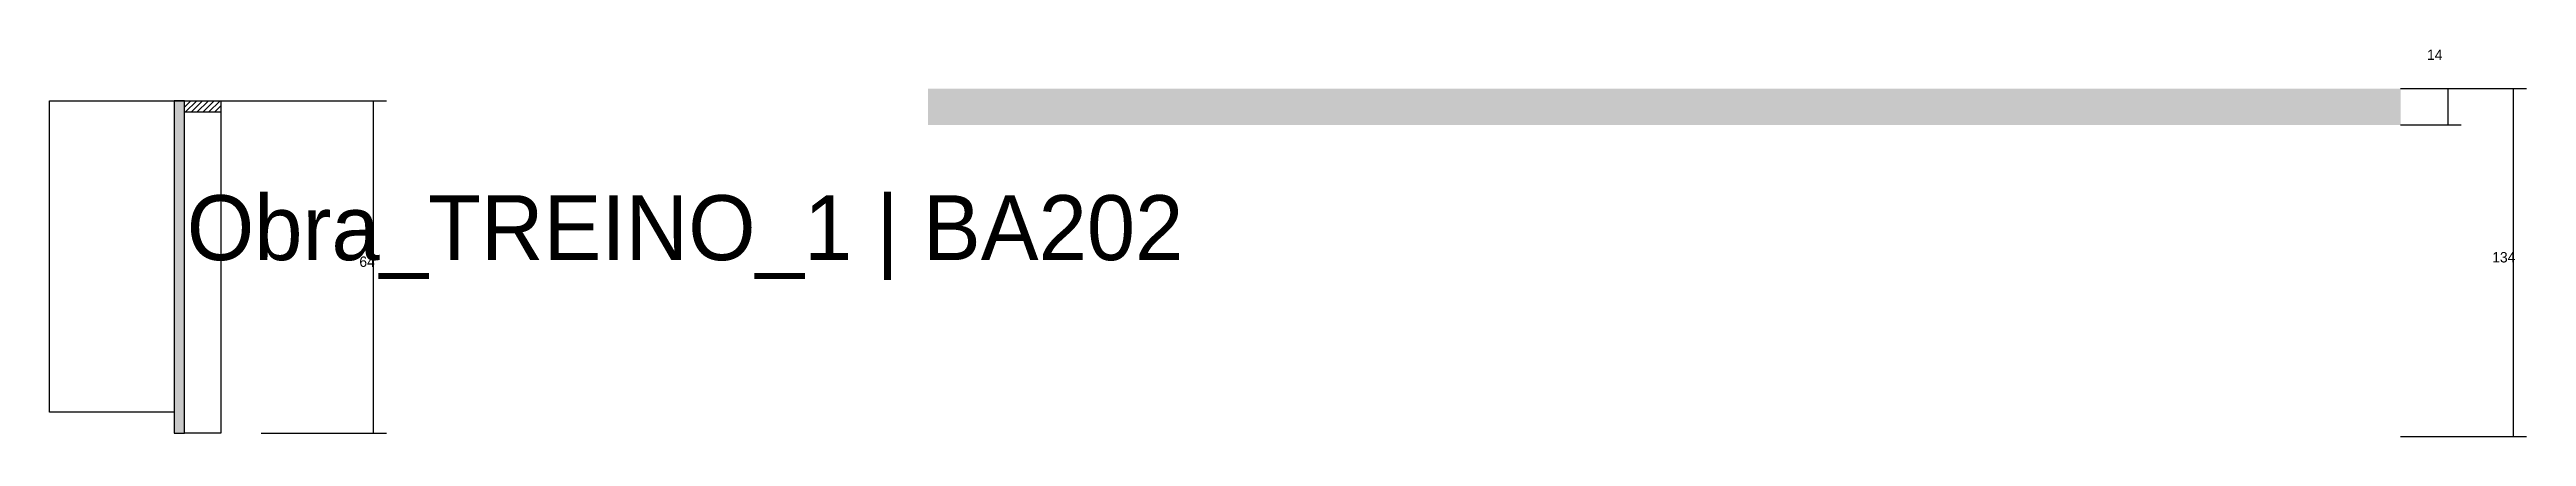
# Model space of a CAD drawing. Header units: metres. Extents: x -65046 to 21926, y -45195 to 1016.
# Drawn here: x 9547 to 10502, y -12278 to -12129 of the extents above; entities that cross this region are included whole.
import ezdxf

# ---------------------------------------------------------------- set-up
doc = ezdxf.new("R2010")
doc.units = ezdxf.units.M
for name, color, linetype in [('CONCRETO', 251, 'Continuous'), ('COTA', 241, 'Continuous'), ('Hachura', 253, 'Continuous'), ('LABEL_ID', 3, 'Continuous'), ('Madeira', 126, 'Continuous'), ('Painéis', 200, 'Continuous')]:
    doc.layers.add(name, color=color, linetype=linetype)

msp = doc.modelspace()

# ---------------------------------------------------------------- texts
at = {"layer": 'COTA'}
msp.add_text('64', height=4, dxfattribs=at).set_placement((9666.5, -12212.6))
at = {"layer": 'LABEL_ID'}
msp.add_text('Obra_TREINO_1 | BA202', height=25, dxfattribs=at).set_placement((9600, -12210))
at = {"layer": 'Painéis'}
for s, p in [('14', (10463.3, -12132.9)), ('134', (10488.4, -12210.9))]:
    msp.add_text(s, height=4, dxfattribs=at).set_placement(p)

# ---------------------------------------------------------------- hatches: boundary and pattern name
at = {"layer": 'COTA'}
h = msp.add_hatch(dxfattribs=at)
h.set_pattern_fill('AR-CONC', scale=0.03)
h.paths.add_polyline_path([(10453.1, -12143.9), (10453.1, -12157.9), (10453.1, -12157.9), (9885.6, -12157.9), (9885.6, -12157.9), (9885.6, -12143.9), (9885.6, -12143.9), (10453.1, -12143.9)])
at = {"layer": 'Hachura'}
h = msp.add_hatch(color=8, dxfattribs=at)
h.dxf.hatch_style = 1
h.paths.add_polyline_path([(9599.1, -12148.6), (9595.1, -12148.6), (9595.1, -12148.6), (9595.1, -12276.6), (9595.1, -12276.6), (9599.1, -12276.6), (9599.1, -12276.6), (9599.1, -12148.6)])
h = msp.add_hatch(dxfattribs=at)
h.set_pattern_fill('ANSI31', scale=0.5)
h.paths.add_polyline_path([(9599.1, -12153), (9599.1, -12148.6), (9599.1, -12148.6), (9613.1, -12148.6), (9613.1, -12148.6), (9613.1, -12153), (9613.1, -12153), (9599.1, -12153)])

# ---------------------------------------------------------------- linework, layer by layer
at = {"layer": 'CONCRETO'}
msp.add_lwpolyline([(9547.1, -12172.6), (9547.1, -12148.6), (9595.1, -12148.6), (9595.1, -12152.8), (9595.1, -12152.8), (9595.1, -12268.6), (9547.1, -12268.6), (9547.1, -12172.6)], close=True, dxfattribs=at)
at = {"layer": 'COTA'}
for p, q in [((9595.1, -12148.6), (9677, -12148.6)), ((9672, -12276.6), (9672, -12148.6)), ((9628.7, -12276.6), (9677, -12276.6))]:
    msp.add_line(p, q, dxfattribs=at)
at = {"layer": 'Madeira'}
for points in [[(9599.1, -12153), (9599.1, -12148.6), (9613.1, -12148.6), (9613.1, -12153)], [(9599.1, -12148.6), (9613.1, -12148.6), (9613.1, -12276.6), (9599.1, -12276.6)]]:
    msp.add_lwpolyline(points, close=True, dxfattribs=at)
at = {"layer": 'Painéis'}
for p, q in [((10453.1, -12143.9), (10476.4, -12143.9)), ((10453.1, -12143.9), (10501.6, -12143.9)), ((10471.4, -12157.9), (10471.4, -12143.9)), ((10496.6, -12277.9), (10496.6, -12143.9)), ((10453.1, -12157.9), (10476.4, -12157.9)), ((10453.1, -12277.9), (10501.6, -12277.9))]:
    msp.add_line(p, q, dxfattribs=at)
msp.add_lwpolyline([(9599.1, -12148.6), (9595.1, -12148.6), (9595.1, -12276.6), (9599.1, -12276.6)], close=True, dxfattribs=at)

msp.set_redraw_order([(e.dxf.handle, doc.entitydb.next_handle()) for e in msp.query("TEXT MTEXT ATTDEF DIMENSION ARC_DIMENSION")])  # texts and dimensions are drawn at this point

doc.saveas('drawing.dxf')
